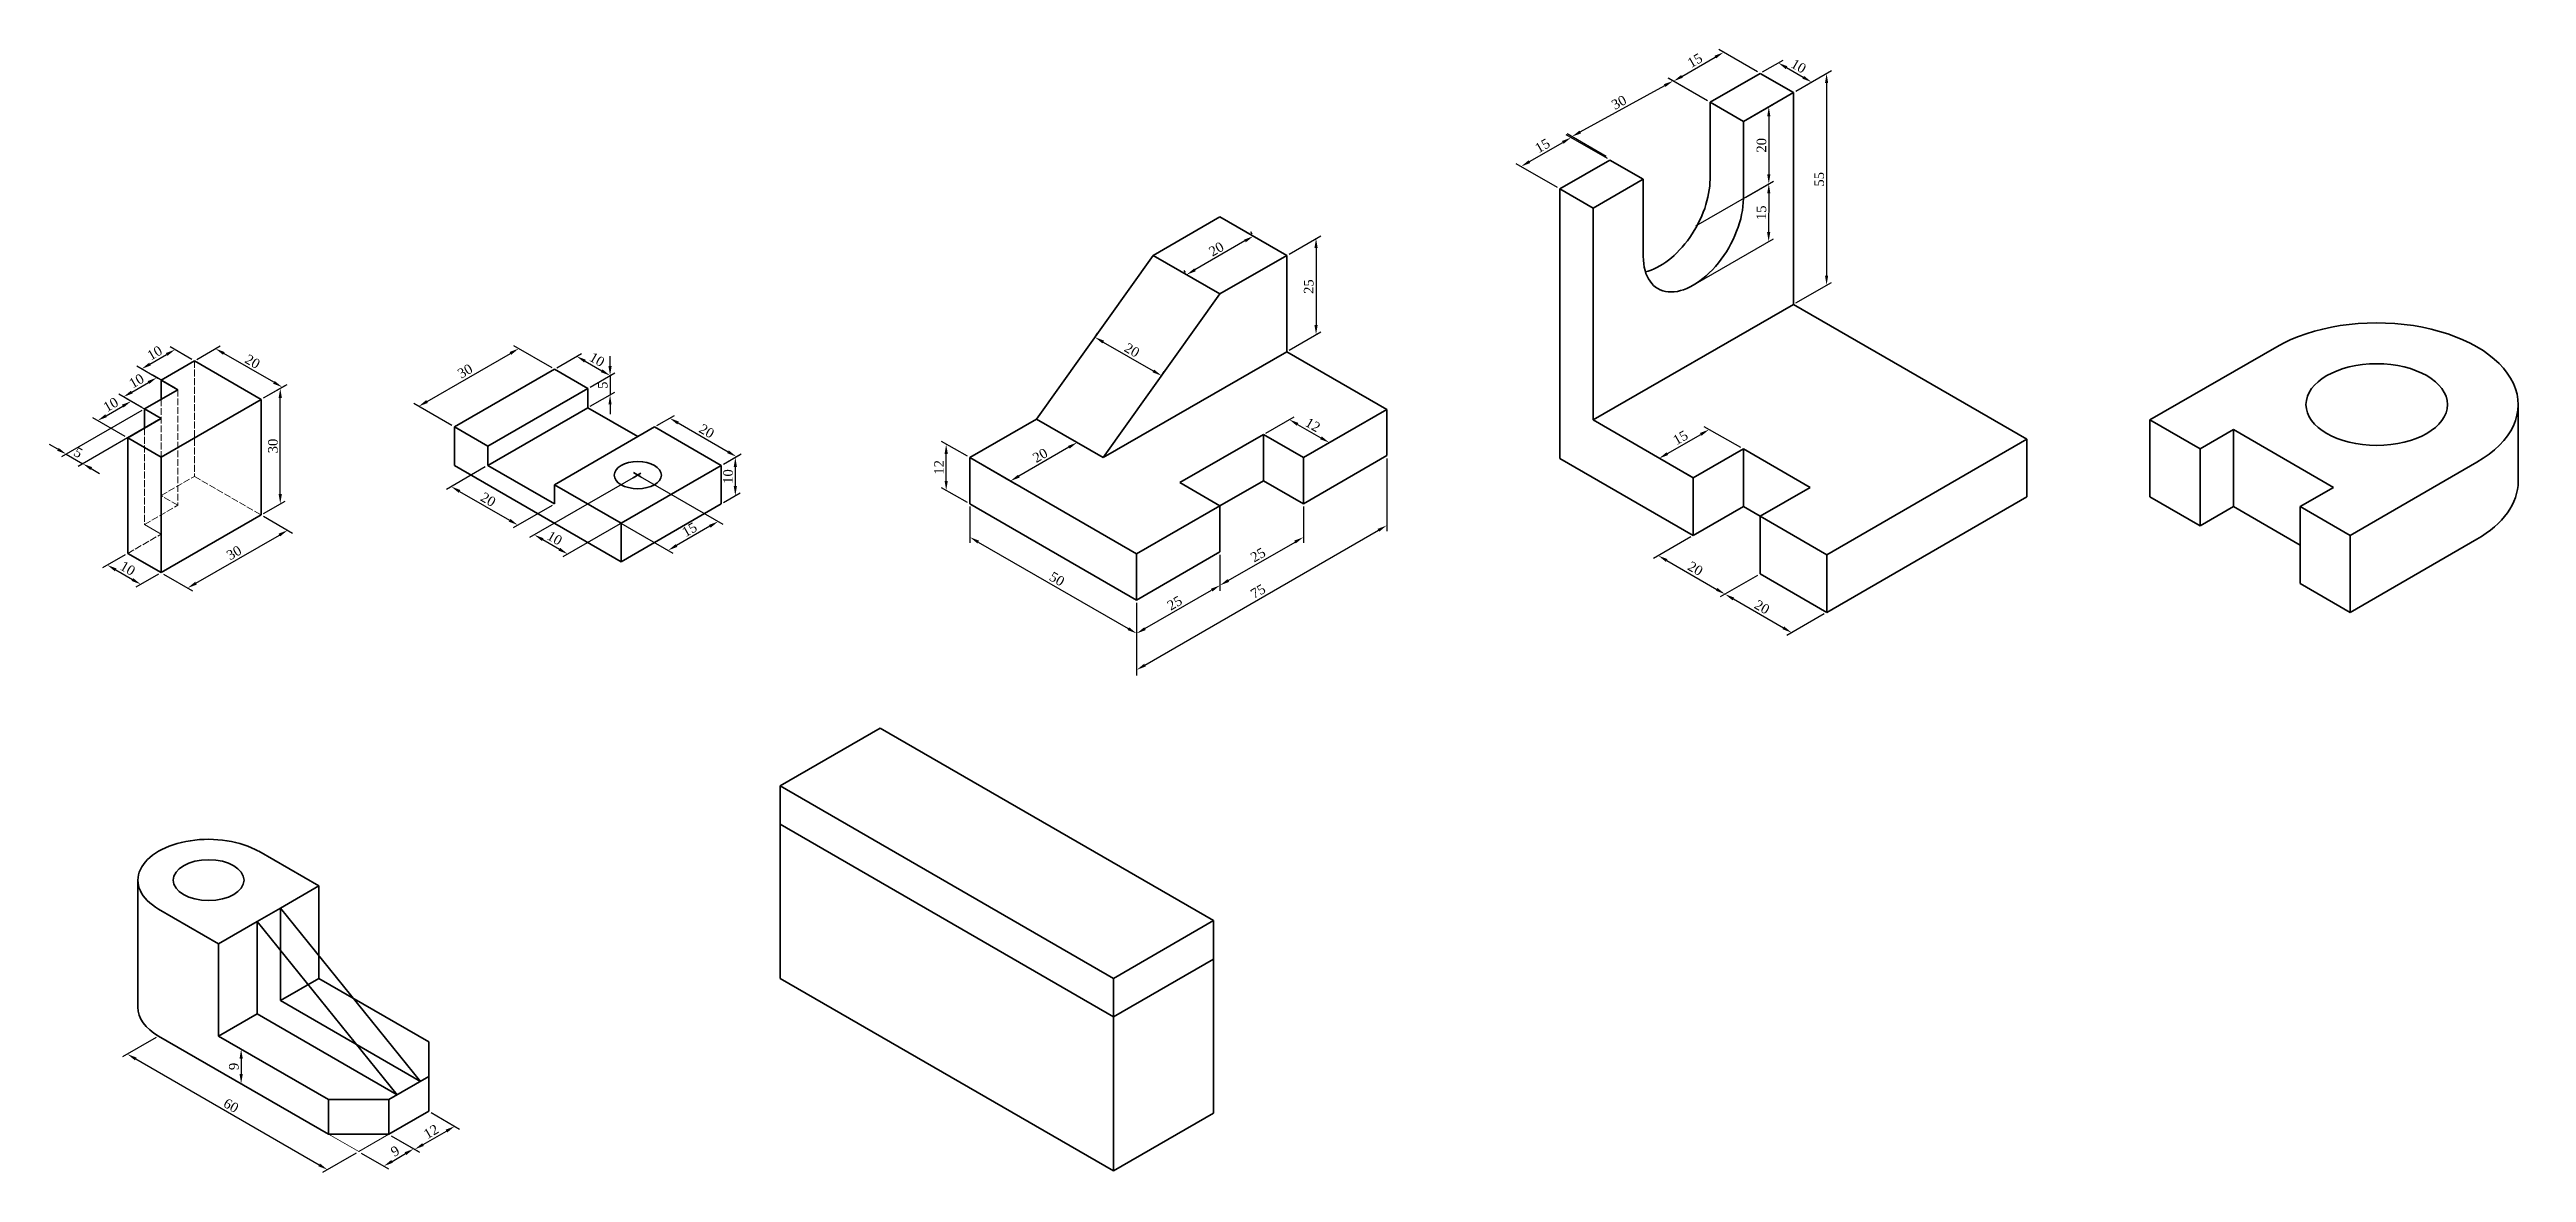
# Model space of a CAD drawing. Header units: millimetres. Extents: x 1955120 to 1955763, y 9105054 to 9105345.
import ezdxf

# ---------------------------------------------------------------- set-up
doc = ezdxf.new("R2010")
doc.units = ezdxf.units.MM
doc.linetypes.add('ACAD_ISO02W100', pattern=[15, 12, -3])
for name, color, linetype, lineweight in [('Dimension', 123, 'Continuous', 18), ('Hidden', 5, 'ACAD_ISO02W100', 18), ('Object', 7, 'Continuous', 35)]:
    doc.layers.add(name, color=color, linetype=linetype, lineweight=lineweight)
doc.styles.get("Standard").update_dxf_attribs({"font": 'times.ttf'})
doc.dimstyles.new('ISO-25', dxfattribs={"dimtxt": 2.5, "dimasz": 2.5, "dimexe": 1.25, "dimexo": 0.625, "dimtad": 1, "dimtxsty": 'Standard', "dimcen": 2.5, "dimadec": 0, "dimazin": 0, "dimtfac": 1, "dimtmove": 0, "dimatfit": 3, "dimfxl": 1, "dimarcsym": 0})

msp = doc.modelspace()

# ---------------------------------------------------------------- blocks, each defined once
blk = doc.blocks.new('*D1')
at = {"layer": 'Defpoints', "color": 0, "transparency": 16777216}
for p in [(1955140.36, 9105214.53), (1955149.02, 9105209.53), (1955143.75, 9105206.49)]:
    blk.add_point(p, dxfattribs=at)
at = {"layer": 'Dimension', "color": 0, "lineweight": -2, "transparency": 16777216}
for p, q in [((1955139.74, 9105214.17), (1955133.84, 9105210.77)), ((1955137.25, 9105210.24), (1955141.58, 9105207.74)), ((1955148.4, 9105209.17), (1955142.5, 9105205.77))]:
    blk.add_line(p, q, dxfattribs=at)
at = {"layer": 'Dimension', "color": 0, "transparency": 16777216}
for points in [[(1955137.46, 9105210.6), (1955137.04, 9105209.88), (1955135.09, 9105211.49)], [(1955141.79, 9105208.1), (1955141.37, 9105207.38), (1955143.75, 9105206.49)]]:
    blk.add_solid(points, dxfattribs=at)
at = {"layer": 'Dimension', "color": 0, "transparency": 16777216, "insert": (1955140.37, 9105210.63), "char_height": 2.5, "attachment_point": 5, "rotation": 330}
blk.add_mtext('10', dxfattribs=at)
blk = doc.blocks.new('*D2')
at = {"layer": 'Defpoints', "color": 0, "transparency": 16777216}
for p in [(1955175, 9105224.53), (1955181.91, 9105220.54), (1955149.02, 9105209.53)]:
    blk.add_point(p, dxfattribs=at)
at = {"layer": 'Dimension', "color": 0, "lineweight": -2, "transparency": 16777216}
for p, q in [((1955175.63, 9105224.17), (1955183.16, 9105219.82)), ((1955158.1, 9105206.79), (1955179.75, 9105219.29)), ((1955149.65, 9105209.17), (1955157.18, 9105204.82))]:
    blk.add_line(p, q, dxfattribs=at)
at = {"layer": 'Dimension', "color": 0, "transparency": 16777216}
for points in [[(1955179.54, 9105219.65), (1955179.96, 9105218.93), (1955181.91, 9105220.54)], [(1955157.89, 9105207.15), (1955158.31, 9105206.43), (1955155.93, 9105205.54)]]:
    blk.add_solid(points, dxfattribs=at)
at = {"layer": 'Dimension', "color": 0, "transparency": 16777216, "insert": (1955167.98, 9105214.69), "char_height": 2.5, "attachment_point": 5, "rotation": 30}
blk.add_mtext('30', dxfattribs=at)
blk = doc.blocks.new('*D3')
at = {"layer": 'Defpoints', "color": 0, "transparency": 16777216}
for p in [(1955175, 9105254.53), (1955179.99, 9105257.41), (1955175, 9105224.53)]:
    blk.add_point(p, dxfattribs=at)
at = {"layer": 'Dimension', "color": 0, "lineweight": -2, "transparency": 16777216}
for p, q in [((1955175.63, 9105254.89), (1955181.24, 9105258.13)), ((1955179.99, 9105229.91), (1955179.99, 9105254.91)), ((1955175.63, 9105224.89), (1955181.24, 9105228.13))]:
    blk.add_line(p, q, dxfattribs=at)
at = {"layer": 'Dimension', "color": 0, "transparency": 16777216}
for points in [[(1955179.57, 9105254.91), (1955180.4, 9105254.91), (1955179.99, 9105257.41)], [(1955179.57, 9105229.91), (1955180.4, 9105229.91), (1955179.99, 9105227.41)]]:
    blk.add_solid(points, dxfattribs=at)
at = {"layer": 'Dimension', "color": 0, "transparency": 16777216, "insert": (1955178.09, 9105242.41), "char_height": 2.5, "attachment_point": 5, "rotation": 90}
blk.add_mtext('30', dxfattribs=at)
blk = doc.blocks.new('*D4')
at = {"layer": 'Defpoints', "color": 0, "transparency": 16777216}
for p in [(1955163.17, 9105267.7), (1955157.68, 9105264.53), (1955175, 9105254.53)]:
    blk.add_point(p, dxfattribs=at)
at = {"layer": 'Dimension', "color": 0, "lineweight": -2, "transparency": 16777216}
for p, q in [((1955158.31, 9105264.89), (1955164.42, 9105268.42)), ((1955178.32, 9105258.95), (1955165.33, 9105266.45)), ((1955175.63, 9105254.89), (1955181.74, 9105258.42))]:
    blk.add_line(p, q, dxfattribs=at)
at = {"layer": 'Dimension', "color": 0, "transparency": 16777216}
for points in [[(1955165.54, 9105266.81), (1955165.13, 9105266.09), (1955163.17, 9105267.7)], [(1955178.53, 9105259.31), (1955178.12, 9105258.59), (1955180.49, 9105257.7)]]:
    blk.add_solid(points, dxfattribs=at)
at = {"layer": 'Dimension', "color": 0, "transparency": 16777216, "insert": (1955172.78, 9105264.34), "char_height": 2.5, "attachment_point": 5, "rotation": 330}
blk.add_mtext('20', dxfattribs=at)
blk = doc.blocks.new('*D5')
at = {"layer": 'Defpoints', "color": 0, "transparency": 16777216}
for p in [(1955152.65, 9105267.44), (1955149.02, 9105259.53), (1955157.68, 9105264.53)]:
    blk.add_point(p, dxfattribs=at)
at = {"layer": 'Dimension', "color": 0, "lineweight": -2, "transparency": 16777216}
for p, q in [((1955146.15, 9105263.69), (1955150.48, 9105266.19)), ((1955157.06, 9105264.89), (1955151.4, 9105268.16)), ((1955148.4, 9105259.89), (1955142.74, 9105263.16))]:
    blk.add_line(p, q, dxfattribs=at)
at = {"layer": 'Dimension', "color": 0, "transparency": 16777216}
for points in [[(1955150.27, 9105266.55), (1955150.69, 9105265.83), (1955152.65, 9105267.44)], [(1955145.94, 9105264.05), (1955146.36, 9105263.33), (1955143.99, 9105262.44)]]:
    blk.add_solid(points, dxfattribs=at)
at = {"layer": 'Dimension', "color": 0, "transparency": 16777216, "insert": (1955147.37, 9105266.58), "char_height": 2.5, "attachment_point": 5, "rotation": 30}
blk.add_mtext('10', dxfattribs=at)
blk = doc.blocks.new('*D6')
at = {"layer": 'Defpoints', "color": 0, "transparency": 16777216}
for p in [(1955147.93, 9105260.17), (1955153.35, 9105257.03), (1955144.69, 9105252.03)]:
    blk.add_point(p, dxfattribs=at)
at = {"layer": 'Dimension', "color": 0, "lineweight": -2, "transparency": 16777216}
for p, q in [((1955141.43, 9105256.42), (1955145.76, 9105258.92)), ((1955152.73, 9105257.39), (1955146.68, 9105260.89)), ((1955144.07, 9105252.39), (1955138.02, 9105255.89))]:
    blk.add_line(p, q, dxfattribs=at)
at = {"layer": 'Dimension', "color": 0, "transparency": 16777216}
for points in [[(1955145.56, 9105259.28), (1955145.97, 9105258.55), (1955147.93, 9105260.17)], [(1955141.23, 9105256.78), (1955141.64, 9105256.05), (1955139.27, 9105255.17)]]:
    blk.add_solid(points, dxfattribs=at)
at = {"layer": 'Dimension', "color": 0, "transparency": 16777216, "insert": (1955142.65, 9105259.31), "char_height": 2.5, "attachment_point": 5, "rotation": 30}
blk.add_mtext('10', dxfattribs=at)
blk = doc.blocks.new('*D7')
at = {"layer": 'Defpoints', "color": 0, "transparency": 16777216}
for p in [(1955144.69, 9105252.03), (1955149.02, 9105249.53), (1955128.72, 9105237.81)]:
    blk.add_point(p, dxfattribs=at)
at = {"layer": 'Dimension', "color": 0, "lineweight": -2, "transparency": 16777216}
for p, q in [((1955144.07, 9105251.67), (1955123.14, 9105239.59)), ((1955148.4, 9105249.17), (1955127.47, 9105237.09)), ((1955122.23, 9105241.56), (1955120.06, 9105242.81)), ((1955124.39, 9105240.31), (1955128.72, 9105237.81)), ((1955130.89, 9105236.56), (1955133.05, 9105235.31))]:
    blk.add_line(p, q, dxfattribs=at)
at = {"layer": 'Dimension', "color": 0, "transparency": 16777216}
for points in [[(1955122.44, 9105241.92), (1955122.02, 9105241.2), (1955124.39, 9105240.31)], [(1955131.1, 9105236.92), (1955130.68, 9105236.2), (1955128.72, 9105237.81)]]:
    blk.add_solid(points, dxfattribs=at)
at = {"layer": 'Dimension', "color": 0, "transparency": 16777216, "insert": (1955127.51, 9105240.71), "char_height": 2.5, "attachment_point": 5, "rotation": 330}
blk.add_mtext('5', dxfattribs=at)
blk = doc.blocks.new('*D8')
at = {"layer": 'Defpoints', "color": 0, "transparency": 16777216}
for p in [(1955141.24, 9105254.02), (1955149.02, 9105249.53), (1955140.36, 9105244.53)]:
    blk.add_point(p, dxfattribs=at)
at = {"layer": 'Dimension', "color": 0, "lineweight": -2, "transparency": 16777216}
for p, q in [((1955134.75, 9105250.27), (1955139.08, 9105252.77)), ((1955148.4, 9105249.89), (1955139.99, 9105254.75)), ((1955139.74, 9105244.89), (1955131.33, 9105249.75))]:
    blk.add_line(p, q, dxfattribs=at)
at = {"layer": 'Dimension', "color": 0, "transparency": 16777216}
for points in [[(1955138.87, 9105253.14), (1955139.29, 9105252.41), (1955141.24, 9105254.02)], [(1955134.54, 9105250.64), (1955134.96, 9105249.91), (1955132.58, 9105249.02)]]:
    blk.add_solid(points, dxfattribs=at)
at = {"layer": 'Dimension', "color": 0, "transparency": 16777216, "insert": (1955135.97, 9105253.17), "char_height": 2.5, "attachment_point": 5, "rotation": 30}
blk.add_mtext('10', dxfattribs=at)
blk = doc.blocks.new('*D9')
at = {"layer": 'Defpoints', "color": 0, "transparency": 16777216}
for p in [(1955272.85, 9105234.86), (1955281.51, 9105229.86), (1955254.65, 9105214.35)]:
    blk.add_point(p, dxfattribs=at)
at = {"layer": 'Dimension', "color": 0, "lineweight": -2, "transparency": 16777216}
for p, q in [((1955272.22, 9105234.5), (1955244.74, 9105218.63)), ((1955280.88, 9105229.5), (1955253.4, 9105213.63)), ((1955248.15, 9105218.1), (1955252.48, 9105215.6))]:
    blk.add_line(p, q, dxfattribs=at)
at = {"layer": 'Dimension', "color": 0, "transparency": 16777216}
for points in [[(1955248.36, 9105218.46), (1955247.94, 9105217.74), (1955245.99, 9105219.35)], [(1955252.69, 9105215.96), (1955252.27, 9105215.24), (1955254.65, 9105214.35)]]:
    blk.add_solid(points, dxfattribs=at)
at = {"layer": 'Dimension', "color": 0, "transparency": 16777216, "insert": (1955251.26, 9105218.5), "char_height": 2.5, "attachment_point": 5, "rotation": 330}
blk.add_mtext('10', dxfattribs=at)
blk = doc.blocks.new('*D10')
at = {"layer": 'Defpoints', "color": 0, "transparency": 16777216}
for p in [(1955233.88, 9105237.36), (1955251.2, 9105227.36), (1955241.7, 9105221.88)]:
    blk.add_point(p, dxfattribs=at)
at = {"layer": 'Dimension', "color": 0, "lineweight": -2, "transparency": 16777216}
for p, q in [((1955233.25, 9105237), (1955223.13, 9105231.16)), ((1955226.55, 9105230.63), (1955239.54, 9105223.13)), ((1955250.57, 9105227), (1955240.45, 9105221.16))]:
    blk.add_line(p, q, dxfattribs=at)
at = {"layer": 'Dimension', "color": 0, "transparency": 16777216}
for points in [[(1955226.76, 9105230.99), (1955226.34, 9105230.27), (1955224.38, 9105231.88)], [(1955239.75, 9105223.49), (1955239.33, 9105222.77), (1955241.7, 9105221.88)]]:
    blk.add_solid(points, dxfattribs=at)
at = {"layer": 'Dimension', "color": 0, "transparency": 16777216, "insert": (1955233.99, 9105228.52), "char_height": 2.5, "attachment_point": 5, "rotation": 330}
blk.add_mtext('20', dxfattribs=at)
blk = doc.blocks.new('*D11')
at = {"layer": 'Defpoints', "color": 0, "transparency": 16777216}
for p in [(1955241.92, 9105267.71), (1955251.2, 9105262.36), (1955225.22, 9105247.36)]:
    blk.add_point(p, dxfattribs=at)
at = {"layer": 'Dimension', "color": 0, "lineweight": -2, "transparency": 16777216}
for p, q in [((1955218.11, 9105253.96), (1955239.76, 9105266.46)), ((1955250.57, 9105262.72), (1955240.67, 9105268.44)), ((1955224.59, 9105247.72), (1955214.69, 9105253.44))]:
    blk.add_line(p, q, dxfattribs=at)
at = {"layer": 'Dimension', "color": 0, "transparency": 16777216}
for points in [[(1955239.55, 9105266.83), (1955239.97, 9105266.1), (1955241.92, 9105267.71)], [(1955217.9, 9105254.33), (1955218.32, 9105253.6), (1955215.94, 9105252.71)]]:
    blk.add_solid(points, dxfattribs=at)
at = {"layer": 'Dimension', "color": 0, "transparency": 16777216, "insert": (1955227.99, 9105261.86), "char_height": 2.5, "attachment_point": 5, "rotation": 30}
blk.add_mtext('30', dxfattribs=at)
blk = doc.blocks.new('*D12')
at = {"layer": 'Defpoints', "color": 0, "transparency": 16777216}
for p in [(1955251.2, 9105262.36), (1955265.65, 9105260.7), (1955259.86, 9105257.36)]:
    blk.add_point(p, dxfattribs=at)
at = {"layer": 'Dimension', "color": 0, "lineweight": -2, "transparency": 16777216}
for p, q in [((1955251.82, 9105262.72), (1955258.24, 9105266.43)), ((1955259.15, 9105264.45), (1955263.48, 9105261.95)), ((1955260.48, 9105257.72), (1955266.9, 9105261.43))]:
    blk.add_line(p, q, dxfattribs=at)
at = {"layer": 'Dimension', "color": 0, "transparency": 16777216}
for points in [[(1955259.36, 9105264.81), (1955258.94, 9105264.09), (1955256.99, 9105265.7)], [(1955263.69, 9105262.31), (1955263.27, 9105261.59), (1955265.65, 9105260.7)]]:
    blk.add_solid(points, dxfattribs=at)
at = {"layer": 'Dimension', "color": 0, "transparency": 16777216, "insert": (1955262.26, 9105264.85), "char_height": 2.5, "attachment_point": 5, "rotation": 330}
blk.add_mtext('10', dxfattribs=at)
blk = doc.blocks.new('*D13')
at = {"layer": 'Defpoints', "color": 0, "transparency": 16777216}
for p in [(1955259.86, 9105257.36), (1955259.86, 9105252.36), (1955265.65, 9105255.7)]:
    blk.add_point(p, dxfattribs=at)
at = {"layer": 'Dimension', "color": 0, "lineweight": -2, "transparency": 16777216}
for p, q in [((1955265.65, 9105263.2), (1955265.65, 9105265.7)), ((1955260.48, 9105257.72), (1955266.9, 9105261.43)), ((1955265.65, 9105260.7), (1955265.65, 9105255.7)), ((1955260.48, 9105252.72), (1955266.9, 9105256.43)), ((1955265.65, 9105253.2), (1955265.65, 9105250.7))]:
    blk.add_line(p, q, dxfattribs=at)
at = {"layer": 'Dimension', "color": 0, "transparency": 16777216}
for points in [[(1955265.23, 9105263.2), (1955266.06, 9105263.2), (1955265.65, 9105260.7)], [(1955265.23, 9105253.2), (1955266.06, 9105253.2), (1955265.65, 9105255.7)]]:
    blk.add_solid(points, dxfattribs=at)
at = {"layer": 'Dimension', "color": 0, "transparency": 16777216, "insert": (1955263.75, 9105258.2), "char_height": 2.5, "attachment_point": 5, "rotation": 90}
blk.add_mtext('5', dxfattribs=at)
blk = doc.blocks.new('*D14')
at = {"layer": 'Defpoints', "color": 0, "transparency": 16777216}
for p in [(1955272.85, 9105234.86), (1955259.86, 9105227.36), (1955280.74, 9105215.31)]:
    blk.add_point(p, dxfattribs=at)
at = {"layer": 'Dimension', "color": 0, "lineweight": -2, "transparency": 16777216}
for p, q in [((1955273.47, 9105234.5), (1955294.98, 9105222.09)), ((1955260.48, 9105227), (1955281.99, 9105214.59)), ((1955291.56, 9105221.56), (1955282.9, 9105216.56))]:
    blk.add_line(p, q, dxfattribs=at)
at = {"layer": 'Dimension', "color": 0, "transparency": 16777216}
for points in [[(1955291.35, 9105221.92), (1955291.77, 9105221.2), (1955293.73, 9105222.81)], [(1955282.69, 9105216.92), (1955283.11, 9105216.2), (1955280.74, 9105215.31)]]:
    blk.add_solid(points, dxfattribs=at)
at = {"layer": 'Dimension', "color": 0, "transparency": 16777216, "insert": (1955286.28, 9105220.7), "char_height": 2.5, "attachment_point": 5, "rotation": 30}
blk.add_mtext('15', dxfattribs=at)
blk = doc.blocks.new('*D15')
at = {"layer": 'Defpoints', "color": 0, "transparency": 16777216}
for p in [(1955277.18, 9105247.36), (1955298.46, 9105239.65), (1955294.5, 9105237.36)]:
    blk.add_point(p, dxfattribs=at)
at = {"layer": 'Dimension', "color": 0, "lineweight": -2, "transparency": 16777216}
for p, q in [((1955277.8, 9105247.72), (1955282.39, 9105250.37)), ((1955283.3, 9105248.4), (1955296.29, 9105240.9)), ((1955295.12, 9105237.72), (1955299.71, 9105240.37))]:
    blk.add_line(p, q, dxfattribs=at)
at = {"layer": 'Dimension', "color": 0, "transparency": 16777216}
for points in [[(1955283.51, 9105248.76), (1955283.09, 9105248.04), (1955281.14, 9105249.65)], [(1955296.5, 9105241.26), (1955296.08, 9105240.54), (1955298.46, 9105239.65)]]:
    blk.add_solid(points, dxfattribs=at)
at = {"layer": 'Dimension', "color": 0, "transparency": 16777216, "insert": (1955290.75, 9105246.29), "char_height": 2.5, "attachment_point": 5, "rotation": 330}
blk.add_mtext('20', dxfattribs=at)
blk = doc.blocks.new('*D16')
at = {"layer": 'Defpoints', "color": 0, "transparency": 16777216}
for p in [(1955294.5, 9105237.36), (1955294.5, 9105227.36), (1955298.18, 9105229.49)]:
    blk.add_point(p, dxfattribs=at)
at = {"layer": 'Dimension', "color": 0, "lineweight": -2, "transparency": 16777216}
for p, q in [((1955295.12, 9105237.72), (1955299.43, 9105240.21)), ((1955298.18, 9105236.99), (1955298.18, 9105231.99)), ((1955295.12, 9105227.72), (1955299.43, 9105230.21))]:
    blk.add_line(p, q, dxfattribs=at)
at = {"layer": 'Dimension', "color": 0, "transparency": 16777216}
for points in [[(1955297.77, 9105236.99), (1955298.6, 9105236.99), (1955298.18, 9105239.49)], [(1955297.77, 9105231.99), (1955298.6, 9105231.99), (1955298.18, 9105229.49)]]:
    blk.add_solid(points, dxfattribs=at)
at = {"layer": 'Dimension', "color": 0, "transparency": 16777216, "insert": (1955296.29, 9105234.49), "char_height": 2.5, "attachment_point": 5, "rotation": 90}
blk.add_mtext('10', dxfattribs=at)
blk = doc.blocks.new('*D17')
at = {"layer": 'Defpoints', "color": 0, "transparency": 16777216}
for p in [(1955424.07, 9105214.91), (1955402.42, 9105202.41), (1955424.07, 9105206.23)]:
    blk.add_point(p, dxfattribs=at)
at = {"layer": 'Dimension', "color": 0, "lineweight": -2, "transparency": 16777216}
for p, q in [((1955424.07, 9105214.18), (1955424.07, 9105204.79)), ((1955402.42, 9105201.68), (1955402.42, 9105192.29)), ((1955404.58, 9105194.98), (1955421.9, 9105204.98))]:
    blk.add_line(p, q, dxfattribs=at)
at = {"layer": 'Dimension', "color": 0, "transparency": 16777216}
for points in [[(1955421.7, 9105205.34), (1955422.11, 9105204.62), (1955424.07, 9105206.23)], [(1955404.38, 9105195.34), (1955404.79, 9105194.62), (1955402.42, 9105193.73)]]:
    blk.add_solid(points, dxfattribs=at)
at = {"layer": 'Dimension', "color": 0, "transparency": 16777216, "insert": (1955412.3, 9105201.63), "char_height": 2.5, "attachment_point": 5, "rotation": 30}
blk.add_mtext('25', dxfattribs=at)
blk = doc.blocks.new('*D18')
at = {"layer": 'Defpoints', "color": 0, "transparency": 16777216}
for p in [(1955445.72, 9105227.41), (1955424.07, 9105214.91), (1955445.72, 9105218.73)]:
    blk.add_point(p, dxfattribs=at)
at = {"layer": 'Dimension', "color": 0, "lineweight": -2, "transparency": 16777216}
for p, q in [((1955445.72, 9105226.68), (1955445.72, 9105217.29)), ((1955424.07, 9105214.18), (1955424.07, 9105204.79)), ((1955426.23, 9105207.48), (1955443.56, 9105217.48))]:
    blk.add_line(p, q, dxfattribs=at)
at = {"layer": 'Dimension', "color": 0, "transparency": 16777216}
for points in [[(1955443.35, 9105217.84), (1955443.76, 9105217.12), (1955445.72, 9105218.73)], [(1955426.03, 9105207.84), (1955426.44, 9105207.12), (1955424.07, 9105206.23)]]:
    blk.add_solid(points, dxfattribs=at)
at = {"layer": 'Dimension', "color": 0, "transparency": 16777216, "insert": (1955433.95, 9105214.13), "char_height": 2.5, "attachment_point": 5, "rotation": 30}
blk.add_mtext('25', dxfattribs=at)
blk = doc.blocks.new('*D19')
at = {"layer": 'Defpoints', "color": 0, "transparency": 16777216}
for p in [(1955467.37, 9105239.91), (1955467.37, 9105221.77), (1955402.42, 9105202.41)]:
    blk.add_point(p, dxfattribs=at)
at = {"layer": 'Dimension', "color": 0, "lineweight": -2, "transparency": 16777216}
for p, q in [((1955467.37, 9105239.18), (1955467.37, 9105220.33)), ((1955404.58, 9105185.52), (1955465.21, 9105220.52)), ((1955402.42, 9105201.68), (1955402.42, 9105182.83))]:
    blk.add_line(p, q, dxfattribs=at)
at = {"layer": 'Dimension', "color": 0, "transparency": 16777216}
for points in [[(1955465, 9105220.88), (1955465.41, 9105220.16), (1955467.37, 9105221.77)], [(1955404.38, 9105185.88), (1955404.79, 9105185.16), (1955402.42, 9105184.27)]]:
    blk.add_solid(points, dxfattribs=at)
at = {"layer": 'Dimension', "color": 0, "transparency": 16777216, "insert": (1955433.94, 9105204.67), "char_height": 2.5, "attachment_point": 5, "rotation": 30}
blk.add_mtext('75', dxfattribs=at)
blk = doc.blocks.new('*D20')
at = {"layer": 'Defpoints', "color": 0, "transparency": 16777216}
for p in [(1955359.12, 9105227.41), (1955402.42, 9105202.41), (1955402.42, 9105193.73)]:
    blk.add_point(p, dxfattribs=at)
at = {"layer": 'Dimension', "color": 0, "lineweight": -2, "transparency": 16777216}
for p, q in [((1955359.12, 9105226.68), (1955359.12, 9105217.29)), ((1955361.28, 9105217.48), (1955400.25, 9105194.98)), ((1955402.42, 9105201.68), (1955402.42, 9105192.29))]:
    blk.add_line(p, q, dxfattribs=at)
at = {"layer": 'Dimension', "color": 0, "transparency": 16777216}
for points in [[(1955361.49, 9105217.84), (1955361.07, 9105217.12), (1955359.12, 9105218.73)], [(1955400.46, 9105195.34), (1955400.05, 9105194.62), (1955402.42, 9105193.73)]]:
    blk.add_solid(points, dxfattribs=at)
at = {"layer": 'Dimension', "color": 0, "transparency": 16777216, "insert": (1955381.72, 9105207.88), "char_height": 2.5, "attachment_point": 5, "rotation": 330}
blk.add_mtext('50', dxfattribs=at)
blk = doc.blocks.new('*D21')
at = {"layer": 'Defpoints', "color": 0, "transparency": 16777216}
for p in [(1955352.95, 9105242.86), (1955359.12, 9105239.41), (1955359.12, 9105227.41)]:
    blk.add_point(p, dxfattribs=at)
at = {"layer": 'Dimension', "color": 0, "lineweight": -2, "transparency": 16777216}
for p, q in [((1955358.49, 9105239.76), (1955351.7, 9105243.56)), ((1955352.95, 9105233.36), (1955352.95, 9105240.36)), ((1955358.49, 9105227.76), (1955351.7, 9105231.56))]:
    blk.add_line(p, q, dxfattribs=at)
at = {"layer": 'Dimension', "color": 0, "transparency": 16777216}
for points in [[(1955352.53, 9105240.36), (1955353.37, 9105240.36), (1955352.95, 9105242.86)], [(1955352.53, 9105233.36), (1955353.37, 9105233.36), (1955352.95, 9105230.86)]]:
    blk.add_solid(points, dxfattribs=at)
at = {"layer": 'Dimension', "color": 0, "transparency": 16777216, "insert": (1955351.08, 9105236.86), "char_height": 2.5, "attachment_point": 5, "rotation": 90}
blk.add_mtext('12', dxfattribs=at)
blk = doc.blocks.new('*D22')
at = {"layer": 'Defpoints', "color": 0, "transparency": 16777216}
for p in [(1955435.33, 9105245.41), (1955452.45, 9105243.29), (1955445.72, 9105239.41)]:
    blk.add_point(p, dxfattribs=at)
at = {"layer": 'Dimension', "color": 0, "lineweight": -2, "transparency": 16777216}
for p, q in [((1955435.95, 9105245.77), (1955443.31, 9105250.01)), ((1955444.22, 9105248.04), (1955450.28, 9105244.54)), ((1955446.35, 9105239.77), (1955453.7, 9105244.01))]:
    blk.add_line(p, q, dxfattribs=at)
at = {"layer": 'Dimension', "color": 0, "transparency": 16777216}
for points in [[(1955444.43, 9105248.4), (1955444.01, 9105247.68), (1955442.06, 9105249.29)], [(1955450.49, 9105244.9), (1955450.08, 9105244.18), (1955452.45, 9105243.29)]]:
    blk.add_solid(points, dxfattribs=at)
at = {"layer": 'Dimension', "color": 0, "transparency": 16777216, "insert": (1955448.19, 9105247.91), "char_height": 2.5, "attachment_point": 5, "rotation": 330}
blk.add_mtext('12', dxfattribs=at)
blk = doc.blocks.new('*D23')
at = {"layer": 'Defpoints', "color": 0, "transparency": 16777216}
for p in [(1955391.59, 9105270.66), (1955408.91, 9105260.66), (1955408.91, 9105260.66)]:
    blk.add_point(p, dxfattribs=at)
at = {"layer": 'Dimension', "color": 0, "lineweight": -2, "transparency": 16777216}
for p, q in [((1955391.91, 9105271.2), (1955392.22, 9105271.74)), ((1955393.76, 9105269.41), (1955406.75, 9105261.91)), ((1955409.23, 9105261.2), (1955409.54, 9105261.74))]:
    blk.add_line(p, q, dxfattribs=at)
at = {"layer": 'Dimension', "color": 0, "transparency": 16777216}
for points in [[(1955393.97, 9105269.77), (1955393.55, 9105269.05), (1955391.59, 9105270.66)], [(1955406.96, 9105262.27), (1955406.54, 9105261.55), (1955408.91, 9105260.66)]]:
    blk.add_solid(points, dxfattribs=at)
at = {"layer": 'Dimension', "color": 0, "transparency": 16777216, "insert": (1955401.2, 9105267.3), "char_height": 2.5, "attachment_point": 5, "rotation": 330}
blk.add_mtext('20', dxfattribs=at)
blk = doc.blocks.new('*D24')
at = {"layer": 'Defpoints', "color": 0, "transparency": 16777216}
for p in [(1955441.39, 9105291.91), (1955441.39, 9105266.91), (1955449.02, 9105271.31)]:
    blk.add_point(p, dxfattribs=at)
at = {"layer": 'Dimension', "color": 0, "lineweight": -2, "transparency": 16777216}
for p, q in [((1955442.01, 9105292.27), (1955450.27, 9105297.03)), ((1955449.02, 9105293.81), (1955449.02, 9105273.81)), ((1955442.01, 9105267.27), (1955450.27, 9105272.03))]:
    blk.add_line(p, q, dxfattribs=at)
at = {"layer": 'Dimension', "color": 0, "transparency": 16777216}
for points in [[(1955448.6, 9105293.81), (1955449.44, 9105293.81), (1955449.02, 9105296.31)], [(1955448.6, 9105273.81), (1955449.44, 9105273.81), (1955449.02, 9105271.31)]]:
    blk.add_solid(points, dxfattribs=at)
at = {"layer": 'Dimension', "color": 0, "transparency": 16777216, "insert": (1955447.12, 9105283.81), "char_height": 2.5, "attachment_point": 5, "rotation": 90}
blk.add_mtext('25', dxfattribs=at)
blk = doc.blocks.new('*D25')
at = {"layer": 'Defpoints', "color": 0, "transparency": 16777216}
for p in [(1955376.44, 9105249.41), (1955359.12, 9105239.41), (1955369.65, 9105233.33)]:
    blk.add_point(p, dxfattribs=at)
at = {"layer": 'Dimension', "color": 0, "lineweight": -2, "transparency": 16777216}
for p, q in [((1955377.06, 9105249.05), (1955388.22, 9105242.61)), ((1955384.8, 9105242.08), (1955371.81, 9105234.58)), ((1955359.74, 9105239.05), (1955370.9, 9105232.61))]:
    blk.add_line(p, q, dxfattribs=at)
at = {"layer": 'Dimension', "color": 0, "transparency": 16777216}
for points in [[(1955384.59, 9105242.44), (1955385.01, 9105241.72), (1955386.97, 9105243.33)], [(1955371.6, 9105234.94), (1955372.02, 9105234.22), (1955369.65, 9105233.33)]]:
    blk.add_solid(points, dxfattribs=at)
at = {"layer": 'Dimension', "color": 0, "transparency": 16777216, "insert": (1955377.36, 9105239.97), "char_height": 2.5, "attachment_point": 5, "rotation": 30}
blk.add_mtext('20', dxfattribs=at)
blk = doc.blocks.new('*D26')
at = {"layer": 'Defpoints', "color": 0, "transparency": 16777216}
for p in [(1955432.73, 9105296.91), (1955415.41, 9105286.91), (1955415.41, 9105286.91)]:
    blk.add_point(p, dxfattribs=at)
at = {"layer": 'Dimension', "color": 0, "lineweight": -2, "transparency": 16777216}
for p, q in [((1955432.42, 9105297.45), (1955432.1, 9105297.99)), ((1955430.56, 9105295.66), (1955417.57, 9105288.16)), ((1955415.1, 9105287.45), (1955414.78, 9105287.99))]:
    blk.add_line(p, q, dxfattribs=at)
at = {"layer": 'Dimension', "color": 0, "transparency": 16777216}
for points in [[(1955430.36, 9105296.02), (1955430.77, 9105295.3), (1955432.73, 9105296.91)], [(1955417.37, 9105288.52), (1955417.78, 9105287.8), (1955415.41, 9105286.91)]]:
    blk.add_solid(points, dxfattribs=at)
at = {"layer": 'Dimension', "color": 0, "transparency": 16777216, "insert": (1955423.12, 9105293.55), "char_height": 2.5, "attachment_point": 5, "rotation": 30}
blk.add_mtext('20', dxfattribs=at)
blk = doc.blocks.new('*D27')
at = {"layer": 'Defpoints', "color": 0, "transparency": 16777216}
for p in [(1955551.11, 9105246.69), (1955560, 9105241.68), (1955547.01, 9105234.18)]:
    blk.add_point(p, dxfattribs=at)
at = {"layer": 'Dimension', "color": 0, "lineweight": -2, "transparency": 16777216}
for p, q in [((1955559.37, 9105242.04), (1955549.84, 9105247.41)), ((1955546.38, 9105234.54), (1955536.85, 9105239.91)), ((1955540.28, 9105240.44), (1955548.94, 9105245.44))]:
    blk.add_line(p, q, dxfattribs=at)
at = {"layer": 'Dimension', "color": 0, "transparency": 16777216}
for points in [[(1955548.73, 9105245.8), (1955549.15, 9105245.08), (1955551.11, 9105246.69)], [(1955540.07, 9105240.8), (1955540.49, 9105240.08), (1955538.12, 9105239.19)]]:
    blk.add_solid(points, dxfattribs=at)
at = {"layer": 'Dimension', "color": 0, "transparency": 16777216, "insert": (1955543.66, 9105244.59), "char_height": 2.5, "attachment_point": 5, "rotation": 30}
blk.add_mtext('15', dxfattribs=at)
blk = doc.blocks.new('*D29')
at = {"layer": 'Defpoints', "color": 0, "transparency": 16777216}
for p in [(1955547.01, 9105219.18), (1955564.33, 9105209.18), (1955555.24, 9105203.94)]:
    blk.add_point(p, dxfattribs=at)
at = {"layer": 'Dimension', "color": 0, "lineweight": -2, "transparency": 16777216}
for p, q in [((1955546.39, 9105218.82), (1955536.67, 9105213.21)), ((1955540.09, 9105212.69), (1955553.08, 9105205.19)), ((1955563.71, 9105208.82), (1955553.99, 9105203.21))]:
    blk.add_line(p, q, dxfattribs=at)
at = {"layer": 'Dimension', "color": 0, "transparency": 16777216}
for points in [[(1955540.29, 9105213.05), (1955539.88, 9105212.33), (1955537.92, 9105213.94)], [(1955553.28, 9105205.55), (1955552.87, 9105204.83), (1955555.24, 9105203.94)]]:
    blk.add_solid(points, dxfattribs=at)
at = {"layer": 'Dimension', "color": 0, "transparency": 16777216, "insert": (1955547.53, 9105210.58), "char_height": 2.5, "attachment_point": 5, "rotation": 330}
blk.add_mtext('20', dxfattribs=at)
blk = doc.blocks.new('*D30')
at = {"layer": 'Defpoints', "color": 0, "transparency": 16777216}
for p in [(1955564.33, 9105209.18), (1955581.65, 9105199.18), (1955572.56, 9105193.94)]:
    blk.add_point(p, dxfattribs=at)
at = {"layer": 'Dimension', "color": 0, "lineweight": -2, "transparency": 16777216}
for p, q in [((1955563.71, 9105208.82), (1955553.99, 9105203.21)), ((1955557.41, 9105202.69), (1955570.4, 9105195.19)), ((1955581.03, 9105198.82), (1955571.31, 9105193.21))]:
    blk.add_line(p, q, dxfattribs=at)
at = {"layer": 'Dimension', "color": 0, "transparency": 16777216}
for points in [[(1955557.61, 9105203.05), (1955557.2, 9105202.33), (1955555.24, 9105203.94)], [(1955570.6, 9105195.55), (1955570.19, 9105194.83), (1955572.56, 9105193.94)]]:
    blk.add_solid(points, dxfattribs=at)
at = {"layer": 'Dimension', "color": 0, "transparency": 16777216, "insert": (1955564.85, 9105200.58), "char_height": 2.5, "attachment_point": 5, "rotation": 330}
blk.add_mtext('20', dxfattribs=at)
blk = doc.blocks.new('*D31')
at = {"layer": 'Defpoints', "color": 0, "transparency": 16777216}
for p in [(1955515.27, 9105322.51), (1955525.36, 9105316.68), (1955512.37, 9105309.18)]:
    blk.add_point(p, dxfattribs=at)
at = {"layer": 'Dimension', "color": 0, "lineweight": -2, "transparency": 16777216}
for p, q in [((1955524.73, 9105317.05), (1955514.02, 9105323.23)), ((1955504.45, 9105316.26), (1955513.11, 9105321.26)), ((1955511.74, 9105309.55), (1955501.03, 9105315.73))]:
    blk.add_line(p, q, dxfattribs=at)
at = {"layer": 'Dimension', "color": 0, "transparency": 16777216}
for points in [[(1955512.9, 9105321.62), (1955513.31, 9105320.9), (1955515.27, 9105322.51)], [(1955504.24, 9105316.62), (1955504.65, 9105315.9), (1955502.28, 9105315.01)]]:
    blk.add_solid(points, dxfattribs=at)
at = {"layer": 'Dimension', "color": 0, "transparency": 16777216, "insert": (1955507.83, 9105320.4), "char_height": 2.5, "attachment_point": 5, "rotation": 30}
blk.add_mtext('15', dxfattribs=at)
blk = doc.blocks.new('*D32')
at = {"layer": 'Defpoints', "color": 0, "transparency": 16777216}
for p in [(1955541.76, 9105337.22), (1955551.34, 9105331.68), (1955525.05, 9105317.23)]:
    blk.add_point(p, dxfattribs=at)
at = {"layer": 'Dimension', "color": 0, "lineweight": -2, "transparency": 16777216}
for p, q in [((1955517.66, 9105323.96), (1955539.57, 9105336.01)), ((1955550.71, 9105332.05), (1955540.5, 9105337.95)), ((1955524.41, 9105317.59), (1955514.2, 9105323.49))]:
    blk.add_line(p, q, dxfattribs=at)
at = {"layer": 'Dimension', "color": 0, "transparency": 16777216}
for points in [[(1955539.37, 9105336.38), (1955539.77, 9105335.65), (1955541.76, 9105337.22)], [(1955517.46, 9105324.33), (1955517.86, 9105323.6), (1955515.47, 9105322.76)]]:
    blk.add_solid(points, dxfattribs=at)
at = {"layer": 'Dimension', "color": 0, "transparency": 16777216, "insert": (1955527.7, 9105331.65), "char_height": 2.5, "attachment_point": 5, "rotation": 28.80651}
blk.add_mtext('30', dxfattribs=at)
blk = doc.blocks.new('*D33')
at = {"layer": 'Defpoints', "color": 0, "transparency": 16777216}
for p in [(1955554.87, 9105344.65), (1955564.33, 9105339.18), (1955551.34, 9105331.68)]:
    blk.add_point(p, dxfattribs=at)
at = {"layer": 'Dimension', "color": 0, "lineweight": -2, "transparency": 16777216}
for p, q in [((1955544.05, 9105338.4), (1955552.71, 9105343.4)), ((1955563.71, 9105339.55), (1955553.62, 9105345.37)), ((1955550.72, 9105332.05), (1955540.63, 9105337.87))]:
    blk.add_line(p, q, dxfattribs=at)
at = {"layer": 'Dimension', "color": 0, "transparency": 16777216}
for points in [[(1955552.5, 9105343.76), (1955552.91, 9105343.04), (1955554.87, 9105344.65)], [(1955543.84, 9105338.76), (1955544.25, 9105338.04), (1955541.88, 9105337.15)]]:
    blk.add_solid(points, dxfattribs=at)
at = {"layer": 'Dimension', "color": 0, "transparency": 16777216, "insert": (1955547.43, 9105342.54), "char_height": 2.5, "attachment_point": 5, "rotation": 30}
blk.add_mtext('15', dxfattribs=at)
blk = doc.blocks.new('*D34')
at = {"layer": 'Defpoints', "color": 0, "transparency": 16777216}
for p in [(1955564.33, 9105339.18), (1955577.72, 9105336.92), (1955572.99, 9105334.18)]:
    blk.add_point(p, dxfattribs=at)
at = {"layer": 'Dimension', "color": 0, "lineweight": -2, "transparency": 16777216}
for p, q in [((1955564.96, 9105339.55), (1955570.31, 9105342.64)), ((1955571.23, 9105340.67), (1955575.56, 9105338.17)), ((1955573.62, 9105334.55), (1955578.97, 9105337.64))]:
    blk.add_line(p, q, dxfattribs=at)
at = {"layer": 'Dimension', "color": 0, "transparency": 16777216}
for points in [[(1955571.43, 9105341.03), (1955571.02, 9105340.3), (1955569.06, 9105341.92)], [(1955575.76, 9105338.53), (1955575.35, 9105337.8), (1955577.72, 9105336.92)]]:
    blk.add_solid(points, dxfattribs=at)
at = {"layer": 'Dimension', "color": 0, "transparency": 16777216, "insert": (1955574.34, 9105341.06), "char_height": 2.5, "attachment_point": 5, "rotation": 330}
blk.add_mtext('10', dxfattribs=at)
blk = doc.blocks.new('*D35')
at = {"layer": 'Defpoints', "color": 0, "transparency": 16777216}
for p in [(1955560, 9105326.68), (1955566.61, 9105310.5), (1955560, 9105306.68)]:
    blk.add_point(p, dxfattribs=at)
at = {"layer": 'Dimension', "color": 0, "lineweight": -2, "transparency": 16777216}
for p, q in [((1955560.63, 9105327.05), (1955567.86, 9105331.22)), ((1955566.61, 9105328), (1955566.61, 9105313)), ((1955560.63, 9105307.05), (1955567.86, 9105311.22))]:
    blk.add_line(p, q, dxfattribs=at)
at = {"layer": 'Dimension', "color": 0, "transparency": 16777216}
for points in [[(1955566.2, 9105328), (1955567.03, 9105328), (1955566.61, 9105330.5)], [(1955566.2, 9105313), (1955567.03, 9105313), (1955566.61, 9105310.5)]]:
    blk.add_solid(points, dxfattribs=at)
at = {"layer": 'Dimension', "color": 0, "transparency": 16777216, "insert": (1955564.72, 9105320.5), "char_height": 2.5, "attachment_point": 5, "rotation": 90}
blk.add_mtext('20', dxfattribs=at)
blk = doc.blocks.new('*D37')
at = {"layer": 'Defpoints', "color": 0, "transparency": 16777216}
for p in [(1955572.99, 9105334.18), (1955572.99, 9105279.18), (1955581.62, 9105284.17)]:
    blk.add_point(p, dxfattribs=at)
at = {"layer": 'Dimension', "color": 0, "lineweight": -2, "transparency": 16777216}
for p, q in [((1955573.62, 9105334.55), (1955582.87, 9105339.89)), ((1955581.62, 9105336.67), (1955581.62, 9105286.67)), ((1955573.62, 9105279.55), (1955582.87, 9105284.89))]:
    blk.add_line(p, q, dxfattribs=at)
at = {"layer": 'Dimension', "color": 0, "transparency": 16777216}
for points in [[(1955581.2, 9105336.67), (1955582.03, 9105336.67), (1955581.62, 9105339.17)], [(1955581.2, 9105286.67), (1955582.03, 9105286.67), (1955581.62, 9105284.17)]]:
    blk.add_solid(points, dxfattribs=at)
at = {"layer": 'Dimension', "color": 0, "transparency": 16777216, "insert": (1955579.72, 9105311.67), "char_height": 2.5, "attachment_point": 5, "rotation": 90}
blk.add_mtext('55', dxfattribs=at)
blk = doc.blocks.new('*D38')
at = {"layer": 'Defpoints', "color": 0, "transparency": 16777216}
for p in [(1955547.01, 9105299.18), (1955566.57, 9105295.48), (1955546.96, 9105284.16)]:
    blk.add_point(p, dxfattribs=at)
at = {"layer": 'Dimension', "color": 0, "lineweight": -2, "transparency": 16777216}
for p, q in [((1955547.64, 9105299.55), (1955567.87, 9105311.23)), ((1955566.61, 9105308), (1955566.57, 9105297.98)), ((1955547.59, 9105284.52), (1955567.82, 9105296.2))]:
    blk.add_line(p, q, dxfattribs=at)
at = {"layer": 'Dimension', "color": 0, "transparency": 16777216}
for points in [[(1955566.19, 9105308), (1955567.02, 9105308), (1955566.61, 9105310.5)], [(1955566.16, 9105297.98), (1955566.99, 9105297.97), (1955566.57, 9105295.48)]]:
    blk.add_solid(points, dxfattribs=at)
at = {"layer": 'Dimension', "color": 0, "transparency": 16777216, "insert": (1955564.69, 9105302.99), "char_height": 2.5, "attachment_point": 5, "rotation": 89.82074}
blk.add_mtext('15', dxfattribs=at)
blk = doc.blocks.new('*D40')
at = {"layer": 'Defpoints', "color": 0, "transparency": 16777216}
for p in [(1955169.83, 9105076.79), (1955192.56, 9105072.67), (1955192.56, 9105063.67)]:
    blk.add_point(p, dxfattribs=at)
at = {"layer": 'Dimension', "color": 0, "lineweight": -2, "transparency": 16777216}
for p, q in [((1955191.94, 9105073.03), (1955168.58, 9105086.51)), ((1955169.83, 9105083.29), (1955169.83, 9105079.29)), ((1955191.94, 9105064.03), (1955168.58, 9105077.51))]:
    blk.add_line(p, q, dxfattribs=at)
at = {"layer": 'Dimension', "color": 0, "transparency": 16777216}
for points in [[(1955169.42, 9105083.29), (1955170.25, 9105083.29), (1955169.83, 9105085.79)], [(1955169.42, 9105079.29), (1955170.25, 9105079.29), (1955169.83, 9105076.79)]]:
    blk.add_solid(points, dxfattribs=at)
at = {"layer": 'Dimension', "color": 0, "transparency": 16777216, "insert": (1955167.93, 9105081.29), "char_height": 2.5, "attachment_point": 5, "rotation": 90}
blk.add_mtext('9', dxfattribs=at)
blk = doc.blocks.new('*D41')
at = {"layer": 'Defpoints', "color": 0, "transparency": 16777216}
for p in [(1955148.4, 9105089.17), (1955192.25, 9105054.48), (1955200.36, 9105059.17)]:
    blk.add_point(p, dxfattribs=at)
at = {"layer": 'Dimension', "color": 0, "lineweight": -2, "transparency": 16777216}
for p, q in [((1955147.77, 9105088.8), (1955139.04, 9105083.76)), ((1955142.46, 9105083.23), (1955190.09, 9105055.73)), ((1955199.73, 9105058.8), (1955191, 9105053.76))]:
    blk.add_line(p, q, dxfattribs=at)
at = {"layer": 'Dimension', "color": 0, "transparency": 16777216}
for points in [[(1955142.66, 9105083.6), (1955142.25, 9105082.87), (1955140.29, 9105084.48)], [(1955190.3, 9105056.1), (1955189.88, 9105055.37), (1955192.25, 9105054.48)]]:
    blk.add_solid(points, dxfattribs=at)
at = {"layer": 'Dimension', "color": 0, "transparency": 16777216, "insert": (1955167.22, 9105071.13), "char_height": 2.5, "attachment_point": 5, "rotation": 330}
blk.add_mtext('60', dxfattribs=at)
blk = doc.blocks.new('*D42')
at = {"layer": 'Defpoints', "color": 0, "transparency": 16777216}
for p in [(1955208.15, 9105063.67), (1955214.67, 9105059.9), (1955200.36, 9105059.17)]:
    blk.add_point(p, dxfattribs=at)
at = {"layer": 'Dimension', "color": 0, "lineweight": -2, "transparency": 16777216}
for p, q in [((1955208.78, 9105063.3), (1955215.92, 9105059.18)), ((1955200.98, 9105058.8), (1955208.12, 9105054.68)), ((1955209.04, 9105056.65), (1955212.5, 9105058.65))]:
    blk.add_line(p, q, dxfattribs=at)
at = {"layer": 'Dimension', "color": 0, "transparency": 16777216}
for points in [[(1955212.3, 9105059.01), (1955212.71, 9105058.29), (1955214.67, 9105059.9)], [(1955208.83, 9105057.01), (1955209.25, 9105056.29), (1955206.87, 9105055.4)]]:
    blk.add_solid(points, dxfattribs=at)
at = {"layer": 'Dimension', "color": 0, "transparency": 16777216, "insert": (1955209.82, 9105059.3), "char_height": 2.5, "attachment_point": 5, "rotation": 30}
blk.add_mtext('9', dxfattribs=at)
blk = doc.blocks.new('*D43')
at = {"layer": 'Defpoints', "color": 0, "transparency": 16777216}
for p in [(1955218.55, 9105069.67), (1955208.15, 9105063.67), (1955225.31, 9105065.76)]:
    blk.add_point(p, dxfattribs=at)
at = {"layer": 'Dimension', "color": 0, "lineweight": -2, "transparency": 16777216}
for p, q in [((1955219.17, 9105069.3), (1955226.56, 9105065.04)), ((1955208.78, 9105063.3), (1955216.16, 9105059.04)), ((1955217.08, 9105061.01), (1955223.14, 9105064.51))]:
    blk.add_line(p, q, dxfattribs=at)
at = {"layer": 'Dimension', "color": 0, "transparency": 16777216}
for points in [[(1955216.87, 9105061.37), (1955217.29, 9105060.65), (1955214.91, 9105059.76)], [(1955222.93, 9105064.87), (1955223.35, 9105064.15), (1955225.31, 9105065.76)]]:
    blk.add_solid(points, dxfattribs=at)
at = {"layer": 'Dimension', "color": 0, "transparency": 16777216, "insert": (1955219.17, 9105064.39), "char_height": 2.5, "attachment_point": 5, "rotation": 30}
blk.add_mtext('12', dxfattribs=at)

# ---------------------------------------------------------------- dimensions: what is measured, and where the dimension line sits
at = {"layer": 'Dimension'}
for p1, p2, distance, picture, middle in [((1955551.34, 9105331.68), (1955564.33, 9105339.18), 9.46, '*D33', (1955547.43, 9105342.54)), ((1955564.33, 9105339.18), (1955572.99, 9105334.18), 4.73, '*D34', (1955574.34, 9105341.06)), ((1955525.05, 9105317.23), (1955551.34, 9105331.68), 9.46, '*D32', (1955527.7, 9105331.65)), ((1955572.99, 9105334.18), (1955572.99, 9105279.18), 8.63, '*D37', (1955579.72, 9105311.67)), ((1955560, 9105326.68), (1955560, 9105306.68), 6.61, '*D35', (1955564.72, 9105320.5)), ((1955512.37, 9105309.18), (1955525.36, 9105316.68), 10.09, '*D31', (1955507.83, 9105320.4)), ((1955547.01, 9105299.18), (1955546.96, 9105284.16), 19.57, '*D38', (1955564.69, 9105302.99)), ((1955432.73, 9105296.91), (1955415.41, 9105286.91), 0, '*D26', (1955423.12, 9105293.55)), ((1955441.39, 9105291.91), (1955441.39, 9105266.91), 7.63, '*D24', (1955447.12, 9105283.81)), ((1955391.59, 9105270.66), (1955408.91, 9105260.66), 0, '*D23', (1955401.2, 9105267.3)), ((1955149.02, 9105259.53), (1955157.68, 9105264.53), 5.03, '*D5', (1955147.37, 9105266.58)), ((1955175, 9105254.53), (1955157.68, 9105264.53), -5.49, '*D4', (1955172.78, 9105264.34)), ((1955225.22, 9105247.36), (1955251.2, 9105262.36), 9.27, '*D11', (1955227.99, 9105261.86)), ((1955251.2, 9105262.36), (1955259.86, 9105257.36), 5.79, '*D12', (1955262.26, 9105264.85)), ((1955259.86, 9105257.36), (1955259.86, 9105252.36), 5.79, '*D13', (1955263.75, 9105258.2)), ((1955144.69, 9105252.03), (1955153.35, 9105257.03), 5.42, '*D6', (1955142.65, 9105259.31)), ((1955140.36, 9105244.53), (1955149.02, 9105249.53), 7.78, '*D8', (1955135.97, 9105253.17)), ((1955175, 9105224.53), (1955175, 9105254.53), -4.98, '*D3', (1955178.09, 9105242.41)), ((1955144.69, 9105252.03), (1955149.02, 9105249.53), -20.3, '*D7', (1955127.51, 9105240.71)), ((1955277.18, 9105247.36), (1955294.5, 9105237.36), 3.96, '*D15', (1955290.75, 9105246.29)), ((1955376.44, 9105249.41), (1955359.12, 9105239.41), 10.53, '*D25', (1955377.36, 9105239.97)), ((1955435.33, 9105245.41), (1955445.72, 9105239.41), 6.73, '*D22', (1955448.19, 9105247.91)), ((1955547.01, 9105234.18), (1955560, 9105241.68), 8.78, '*D27', (1955543.66, 9105244.59)), ((1955294.5, 9105237.36), (1955294.5, 9105227.36), 3.68, '*D16', (1955296.29, 9105234.49)), ((1955359.12, 9105227.41), (1955359.12, 9105239.41), 6.17, '*D21', (1955351.08, 9105236.86)), ((1955402.42, 9105202.41), (1955467.37, 9105239.91), -15.71, '*D19', (1955433.94, 9105204.67)), ((1955233.88, 9105237.36), (1955251.2, 9105227.36), -9.49, '*D10', (1955233.99, 9105228.52)), ((1955272.85, 9105234.86), (1955281.51, 9105229.86), -26.86, '*D9', (1955251.26, 9105218.5)), ((1955272.85, 9105234.86), (1955259.86, 9105227.36), 20.88, '*D14', (1955286.28, 9105220.7)), ((1955359.12, 9105227.41), (1955402.42, 9105202.41), -7.51, '*D20', (1955381.72, 9105207.88)), ((1955424.07, 9105214.91), (1955445.72, 9105227.41), -7.51, '*D18', (1955433.95, 9105214.13)), ((1955149.02, 9105209.53), (1955175, 9105224.53), -6.91, '*D2', (1955167.98, 9105214.69)), ((1955140.36, 9105214.53), (1955149.02, 9105209.53), -5.28, '*D1', (1955140.37, 9105210.63)), ((1955402.42, 9105202.41), (1955424.07, 9105214.91), -7.51, '*D17', (1955412.3, 9105201.63)), ((1955547.01, 9105219.18), (1955564.33, 9105209.18), -9.09, '*D29', (1955547.53, 9105210.58)), ((1955564.33, 9105209.18), (1955581.65, 9105199.18), -9.09, '*D30', (1955564.85, 9105200.58)), ((1955148.4, 9105089.17), (1955200.36, 9105059.17), -8.11, '*D41', (1955167.22, 9105071.13)), ((1955192.56, 9105072.67), (1955192.56, 9105063.67), -22.73, '*D40', (1955167.93, 9105081.29)), ((1955208.15, 9105063.67), (1955218.55, 9105069.67), -6.76, '*D43', (1955219.17, 9105064.39)), ((1955200.36, 9105059.17), (1955208.15, 9105063.67), -6.52, '*D42', (1955209.82, 9105059.3))]:
    dim = msp.add_aligned_dim(p1=p1, p2=p2, distance=distance, dimstyle='ISO-25', override={"dimdec": 1, "dimadec": 1, "dimtdec": 1, "dimfrac": 2}, dxfattribs=at)
    dim.commit()
    dim.dimension.update_dxf_attribs({"geometry": picture, "text_midpoint": middle})

# ---------------------------------------------------------------- linework, layer by layer
at = {"layer": 'Dimension'}
for p in [(1955192.56, 9105063.67), (1955208.15, 9105063.67)]:
    msp.add_line(p, (1955200.36, 9105059.17), dxfattribs=at)
at = {"layer": 'Hidden', "ltscale": 0.15}
for p, q in [((1955157.68, 9105264.53), (1955157.68, 9105234.53)), ((1955149.02, 9105254.53), (1955149.02, 9105229.53)), ((1955153.35, 9105257.03), (1955153.35, 9105227.03)), ((1955144.69, 9105247.03), (1955144.69, 9105222.03)), ((1955149.02, 9105229.53), (1955157.68, 9105234.53)), ((1955157.68, 9105234.53), (1955175, 9105224.53)), ((1955144.69, 9105222.03), (1955153.35, 9105227.03)), ((1955153.35, 9105227.03), (1955149.02, 9105229.53)), ((1955140.36, 9105214.53), (1955149.02, 9105219.53))]:
    msp.add_line(p, q, dxfattribs=at)
at = {"layer": 'Hidden'}
msp.add_line((1955149.02, 9105219.53), (1955144.69, 9105222.03), dxfattribs=at)
at = {"layer": 'Object'}
for p, q in [((1955551.34, 9105331.68), (1955564.33, 9105339.18)), ((1955564.33, 9105339.18), (1955572.99, 9105334.18)), ((1955551.34, 9105331.68), (1955560, 9105326.68)), ((1955551.34, 9105331.68), (1955551.34, 9105311.68)), ((1955560, 9105326.68), (1955572.99, 9105334.18)), ((1955572.99, 9105279.18), (1955572.99, 9105334.18)), ((1955560, 9105306.68), (1955560, 9105326.68)), ((1955512.37, 9105309.18), (1955525.36, 9105316.68)), ((1955521.03, 9105304.18), (1955534.02, 9105311.68)), ((1955525.36, 9105316.68), (1955534.02, 9105311.68)), ((1955534.02, 9105311.68), (1955534.02, 9105291.68)), ((1955512.37, 9105309.18), (1955521.03, 9105304.18)), ((1955512.37, 9105309.18), (1955512.37, 9105239.18)), ((1955521.03, 9105249.18), (1955521.03, 9105304.18)), ((1955406.75, 9105291.91), (1955424.07, 9105301.91)), ((1955424.07, 9105301.91), (1955441.39, 9105291.91)), ((1955406.75, 9105291.91), (1955376.44, 9105249.41)), ((1955406.75, 9105291.91), (1955424.07, 9105281.91)), ((1955424.07, 9105281.91), (1955441.39, 9105291.91)), ((1955441.39, 9105291.91), (1955441.39, 9105266.91)), ((1955424.07, 9105281.91), (1955393.76, 9105239.41)), ((1955521.03, 9105249.18), (1955572.99, 9105279.18)), ((1955572.99, 9105279.18), (1955598.97, 9105264.18)), ((1955441.39, 9105266.91), (1955393.76, 9105239.41)), ((1955441.39, 9105266.91), (1955467.37, 9105251.91)), ((1955665.62, 9105249.18), (1955698.53, 9105268.18)), ((1955149.02, 9105259.53), (1955157.68, 9105264.53)), ((1955153.35, 9105257.03), (1955149.02, 9105259.53)), ((1955149.02, 9105259.53), (1955149.02, 9105254.53)), ((1955157.68, 9105264.53), (1955175, 9105254.53)), ((1955225.22, 9105247.36), (1955251.2, 9105262.36)), ((1955251.2, 9105262.36), (1955259.86, 9105257.36)), ((1955633.61, 9105244.18), (1955598.97, 9105264.18)), ((1955144.69, 9105252.03), (1955153.35, 9105257.03)), ((1955149.02, 9105239.53), (1955175, 9105254.53)), ((1955175, 9105254.53), (1955175, 9105224.53)), ((1955233.88, 9105242.36), (1955259.86, 9105257.36)), ((1955233.88, 9105237.36), (1955259.86, 9105252.36)), ((1955259.86, 9105257.36), (1955259.86, 9105252.36)), ((1955259.86, 9105252.36), (1955272.85, 9105244.86)), ((1955761.26, 9105253.18), (1955761.26, 9105233.18)), ((1955140.36, 9105244.53), (1955149.02, 9105249.53)), ((1955149.02, 9105249.53), (1955144.69, 9105252.03)), ((1955144.69, 9105252.03), (1955144.69, 9105247.03)), ((1955225.22, 9105247.36), (1955233.88, 9105242.36)), ((1955225.22, 9105247.36), (1955225.22, 9105237.36)), ((1955277.18, 9105247.36), (1955251.2, 9105232.36)), ((1955294.5, 9105237.36), (1955277.18, 9105247.36)), ((1955359.12, 9105239.41), (1955376.44, 9105249.41)), ((1955376.44, 9105249.41), (1955393.76, 9105239.41)), ((1955445.72, 9105239.41), (1955467.37, 9105251.91)), ((1955467.37, 9105251.91), (1955467.37, 9105239.91)), ((1955521.03, 9105249.18), (1955547.01, 9105234.18)), ((1955665.62, 9105229.18), (1955665.62, 9105249.18)), ((1955665.62, 9105249.18), (1955678.61, 9105241.68)), ((1955678.61, 9105241.68), (1955687.27, 9105246.68)), ((1955687.27, 9105246.68), (1955713.26, 9105231.68)), ((1955687.27, 9105246.68), (1955687.27, 9105226.68)), ((1955140.36, 9105244.53), (1955140.36, 9105214.53)), ((1955149.02, 9105239.53), (1955140.36, 9105244.53)), ((1955149.02, 9105209.53), (1955149.02, 9105239.53)), ((1955233.88, 9105242.36), (1955233.88, 9105237.36)), ((1955413.68, 9105232.91), (1955435.33, 9105245.41)), ((1955435.33, 9105245.41), (1955445.72, 9105239.41)), ((1955435.33, 9105233.41), (1955435.33, 9105245.41)), ((1955467.37, 9105239.91), (1955445.72, 9105227.41)), ((1955547.01, 9105234.18), (1955560, 9105241.68)), ((1955560, 9105241.68), (1955577.32, 9105231.68)), ((1955560, 9105226.68), (1955560, 9105241.68)), ((1955581.65, 9105214.18), (1955633.61, 9105244.18)), ((1955633.61, 9105229.18), (1955633.61, 9105244.18)), ((1955678.61, 9105221.68), (1955678.61, 9105241.68)), ((1955225.22, 9105237.36), (1955268.52, 9105212.36)), ((1955251.2, 9105227.36), (1955233.88, 9105237.36)), ((1955268.52, 9105222.36), (1955294.5, 9105237.36)), ((1955271.64, 9105234.17), (1955273.66, 9105235.33)), ((1955271.73, 9105235.51), (1955273.65, 9105234.4)), ((1955294.5, 9105227.36), (1955294.5, 9105237.36)), ((1955359.12, 9105239.41), (1955359.12, 9105227.41)), ((1955402.42, 9105214.41), (1955359.12, 9105239.41)), ((1955435.33, 9105233.41), (1955424.07, 9105226.91)), ((1955445.72, 9105227.41), (1955435.33, 9105233.41)), ((1955445.72, 9105239.41), (1955445.72, 9105227.41)), ((1955512.37, 9105239.18), (1955547.01, 9105219.18)), ((1955547.01, 9105234.18), (1955547.01, 9105219.18)), ((1955717.59, 9105219.18), (1955750.49, 9105238.18)), ((1955251.2, 9105232.36), (1955251.2, 9105227.36)), ((1955268.52, 9105222.36), (1955251.2, 9105232.36)), ((1955268.52, 9105212.36), (1955294.5, 9105227.36)), ((1955359.12, 9105227.41), (1955402.42, 9105202.41)), ((1955402.42, 9105214.41), (1955424.07, 9105226.91)), ((1955424.07, 9105226.91), (1955413.68, 9105232.91)), ((1955424.07, 9105226.91), (1955424.07, 9105214.91)), ((1955547.01, 9105219.18), (1955560, 9105226.68)), ((1955560, 9105226.68), (1955564.33, 9105224.18)), ((1955577.32, 9105231.68), (1955564.33, 9105224.18)), ((1955581.65, 9105199.18), (1955633.61, 9105229.18)), ((1955665.62, 9105229.18), (1955678.61, 9105221.68)), ((1955678.61, 9105221.68), (1955687.27, 9105226.68)), ((1955687.27, 9105226.68), (1955704.6, 9105216.68)), ((1955704.6, 9105226.68), (1955713.26, 9105231.68)), ((1955704.6, 9105206.68), (1955704.6, 9105226.68)), ((1955704.6, 9105226.68), (1955717.59, 9105219.18)), ((1955175, 9105224.53), (1955149.02, 9105209.53)), ((1955268.52, 9105222.36), (1955268.52, 9105212.36)), ((1955564.33, 9105224.18), (1955581.65, 9105214.18)), ((1955564.33, 9105224.18), (1955564.33, 9105209.18)), ((1955140.36, 9105214.53), (1955149.02, 9105209.53)), ((1955424.07, 9105214.91), (1955402.42, 9105202.41)), ((1955402.42, 9105202.41), (1955402.42, 9105214.41)), ((1955581.65, 9105199.18), (1955581.65, 9105214.18)), ((1955581.65, 9105214.18), (1955581.65, 9105199.18)), ((1955717.59, 9105219.18), (1955717.59, 9105199.18)), ((1955717.59, 9105199.18), (1955750.49, 9105218.18)), ((1955564.33, 9105209.18), (1955581.65, 9105199.18)), ((1955704.6, 9105206.68), (1955717.59, 9105199.18)), ((1955309.79, 9105154.17), (1955335.77, 9105169.17)), ((1955335.77, 9105169.17), (1955422.37, 9105119.17)), ((1955396.39, 9105104.17), (1955309.79, 9105154.17)), ((1955309.79, 9105154.17), (1955309.79, 9105104.17)), ((1955396.39, 9105094.17), (1955309.79, 9105144.17)), ((1955189.97, 9105128.17), (1955174.38, 9105137.17)), ((1955143.02, 9105129.67), (1955143.02, 9105096.67)), ((1955180.01, 9105122.42), (1955189.97, 9105128.17)), ((1955189.97, 9105128.17), (1955189.97, 9105104.17)), ((1955163.99, 9105113.17), (1955148.4, 9105122.17)), ((1955163.99, 9105113.17), (1955173.95, 9105118.92)), ((1955173.95, 9105118.92), (1955180.01, 9105122.42)), ((1955173.95, 9105118.92), (1955173.95, 9105094.92)), ((1955173.95, 9105118.92), (1955210.32, 9105073.92)), ((1955180.01, 9105122.42), (1955216.38, 9105077.42)), ((1955180.01, 9105122.42), (1955180.01, 9105098.42)), ((1955396.39, 9105104.17), (1955422.37, 9105119.17)), ((1955422.37, 9105119.17), (1955422.37, 9105069.17)), ((1955163.99, 9105089.17), (1955163.99, 9105113.17)), ((1955396.39, 9105094.17), (1955422.37, 9105109.17)), ((1955180.01, 9105098.42), (1955189.97, 9105104.17)), ((1955180.01, 9105098.42), (1955216.38, 9105077.42)), ((1955218.55, 9105087.67), (1955189.97, 9105104.17)), ((1955309.79, 9105104.17), (1955396.39, 9105054.17)), ((1955396.39, 9105054.17), (1955396.39, 9105104.17)), ((1955163.99, 9105089.17), (1955173.95, 9105094.92)), ((1955173.95, 9105094.92), (1955210.32, 9105073.92)), ((1955148.4, 9105089.17), (1955192.56, 9105063.67)), ((1955192.56, 9105072.67), (1955163.99, 9105089.17)), ((1955218.55, 9105078.67), (1955218.55, 9105087.67)), ((1955218.55, 9105078.67), (1955208.15, 9105072.67)), ((1955218.55, 9105069.67), (1955218.55, 9105078.67)), ((1955192.56, 9105063.67), (1955192.56, 9105072.67)), ((1955192.56, 9105072.67), (1955208.15, 9105072.67)), ((1955208.15, 9105072.67), (1955208.15, 9105063.67)), ((1955208.15, 9105063.67), (1955218.55, 9105069.67)), ((1955422.37, 9105069.17), (1955396.39, 9105054.17)), ((1955192.56, 9105063.67), (1955208.15, 9105063.67))]:
    msp.add_line(p, q, dxfattribs=at)
for centre, major_axis, start_param, end_param in [((1955538.35, 9105304.18), (-9.19, -15.91), 6.774068, 8.639386), ((1955547.01, 9105299.18), (-9.19, -15.91), 5.497778, 8.639386), ((1955724.51, 9105253.18), (-36.74, 0), 2.356194, 5.497791), ((1955724.51, 9105233.18), (-36.74, 0), 2.356194, 3.141593), ((1955161.39, 9105129.67), (-18.37, 0), 3.92698, 7.068593), ((1955161.39, 9105096.67), (-18.37, 0), 6.283185, 7.068593)]:
    msp.add_ellipse(centre, major_axis=major_axis, ratio=0.57735, start_param=start_param, end_param=end_param, dxfattribs=at)
for centre, major_axis in [((1955724.51, 9105253.18), (-18.37, 0)), ((1955272.85, 9105234.86), (-6.12, 0)), ((1955161.39, 9105129.67), (-9.19, 0))]:
    msp.add_ellipse(centre, major_axis=major_axis, ratio=0.57735, dxfattribs=at)

msp.set_redraw_order([(e.dxf.handle, doc.entitydb.next_handle()) for e in msp.query("TEXT MTEXT ATTDEF DIMENSION ARC_DIMENSION")])  # texts and dimensions are drawn at this point

doc.saveas('drawing.dxf')
